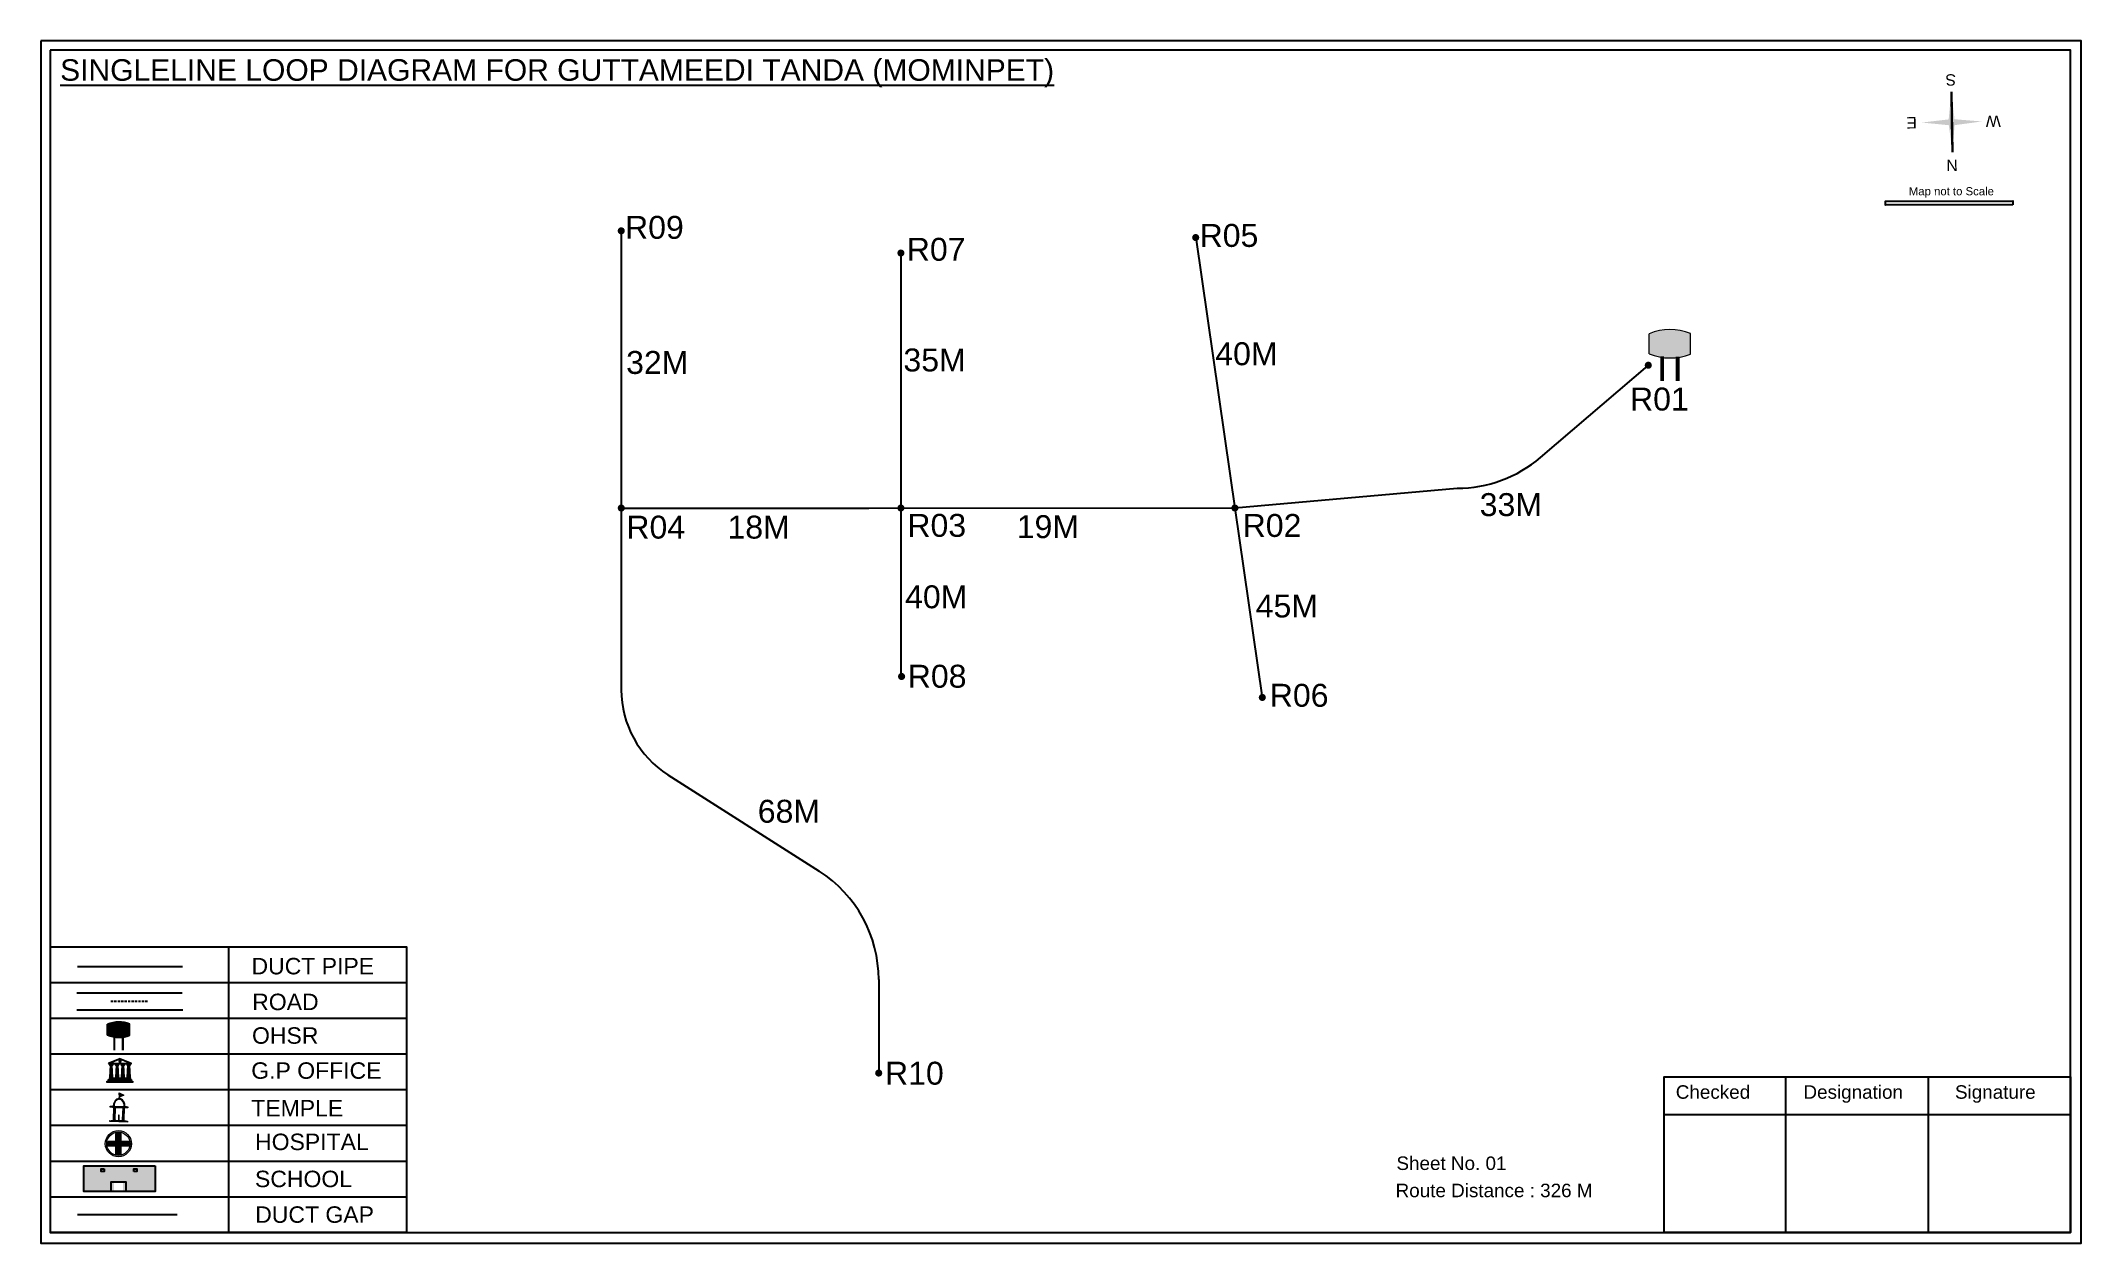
# Model space of a CAD drawing. Header units: inches. Extents: x 389 to 4342, y 151 to 675.
# Drawn here: x 1007 to 1897, y 151 to 675 of the extents above; entities that cross this region are included whole.
import ezdxf

# ---------------------------------------------------------------- set-up
doc = ezdxf.new("R2010")
doc.units = ezdxf.units.IN
doc.header["$MEASUREMENT"] = 0
doc.linetypes.add('DASHEDX2', pattern=[1.5, 1, -0.5])
for name, color, linetype in [('LANDMARK', 7, 'Continuous'), ('OHT', 7, 'Continuous'), ('pipe', 5, 'Continuous')]:
    doc.layers.add(name, color=color, linetype=linetype)
doc.styles.get("Standard").update_dxf_attribs({"font": 'arial.ttf'})

msp = doc.modelspace()

# ---------------------------------------------------------------- texts
at = {"color": 242, "true_color": 0xcd2027}
msp.add_text('%%USINGLELINE LOOP DIAGRAM FOR GUTTAMEEDI TANDA (MOMINPET)', height=9.375, dxfattribs=at).set_placement((1015.61, 657.6))
for s, p in [('S', (1842.69, 660.47)), ('E', (1825.59, 641.77)), ('W', (1862.18, 642.41)), ('N', (1843.43, 623.18))]:
    msp.add_text(s, height=4.95, rotation=181.00631).set_placement(p)
for s, height, p in [('Map not to Scale', 3.5424, (1822.13, 607.63)), ('R09', 10, (1262.06, 588.64)), ('R07', 10, (1384.98, 579.07)), ('R05', 10, (1512.72, 585.12)), ('40M', 10, (1519.56, 533.5)), ('32M', 10, (1262.53, 529.71)), ('35M', 10, (1383.51, 530.79)), ('R01', 10, (1700.5, 513.74)), ('33M', 10, (1634.91, 467.7)), ('R04', 10, (1262.65, 457.87)), ('18M', 10, (1306.76, 457.88)), ('R03', 10, (1385.24, 458.64)), ('19M', 10, (1432.95, 458.09)), ('R02', 10, (1531.51, 458.6)), ('40M', 10, (1384.23, 427.48)), ('45M', 10, (1537.2, 423.48)), ('R08', 10, (1385.4, 392.83)), ('R06', 10, (1543.34, 384.52)), ('68M', 10, (1319.96, 333.93)), ('DUCT PIPE', 7.178, (1099.1, 267.79)), ('ROAD ', 7.178, (1099.41, 252.18)), ('OHSR', 7.178, (1099.32, 237.52)), ('G.P OFFICE', 7.178, (1098.99, 222.23)), ('R10', 10, (1375.49, 219.67)), ('Checked', 5.886, (1720.46, 213.52)), ('Designation', 5.886, (1776.16, 213.52)), ('Signature', 5.886, (1842.26, 213.52)), ('TEMPLE', 7.178, (1098.99, 205.81)), ('HOSPITAL', 7.178, (1100.66, 191.13)), ('Sheet No. 01', 5.886, (1598.6, 182.45)), ('SCHOOL', 7.178, (1100.61, 174.96)), ('Route Distance : 326 M', 5.886, (1598.23, 170.58)), ('DUCT GAP', 7.178, (1100.71, 159.41))]:
    msp.add_text(s, height=height).set_placement(p)

# ---------------------------------------------------------------- blocks, each defined once
blk = doc.blocks.new('OHT')
at = {"linetype": 'Continuous', "lineweight": 0, "true_color": 0x0ffffc}
blk.add_hatch(color=4, dxfattribs=at).paths.add_polyline_path([(0.012, 1), (0, 1, 0.101323), (-0.4, 0.916), (-0.4, 0.525, 0.194075), (0.399, 0.521), (0.399, 0.921, 0.097877)])
at = {"color": 4, "linetype": 'Continuous', "lineweight": 0, "true_color": 0x0ffffc, "flags": 128}
for points in [[(-0.4, 0.525), (-0.4, 0.916)], [(0.399, 0.521), (0.399, 0.921)]]:
    blk.add_lwpolyline(points, dxfattribs=at)
at = {"color": 4, "linetype": 'Continuous', "lineweight": 0, "true_color": 0x0ffffc, "const_width": 0.075, "flags": 128}
for points in [[(-0.15, 0), (-0.15, 0.475)], [(0.15, 0), (0.15, 0.473)]]:
    blk.add_lwpolyline(points, dxfattribs=at)
at = {"color": 4, "linetype": 'Continuous', "lineweight": 0, "true_color": 0x0ffffc}
for centre, radius, start, end in [((0.006, -0.019), 1.019, 67.3109, 113.4711), ((0.004, 1.513), 1.068, 247.7682, 291.7007)]:
    blk.add_arc(centre, radius, start, end, dxfattribs=at)
blk = doc.blocks.new('Government_Office')
at = {"linetype": 'Continuous', "lineweight": 0, "true_color": 0xff0000}
h = blk.add_hatch(color=1, dxfattribs=at)
h.paths.add_polyline_path([(0.44, 0.72), (0.45, 0.75), (0, 0.93), (-0.45, 0.75), (-0.44, 0.72)])
h.paths.add_polyline_path([(0.355, 0.75), (-0.355, 0.75), (0, 0.9)], flags=16)
h.paths.add_polyline_path([(0, 0.778, -1), (0, 0.872, -1)], flags=0)
h = blk.add_hatch(color=1, dxfattribs=at)
edge = h.paths.add_edge_path()
edge.add_arc((0, 0.825), 0.0467, 90, 270)
edge.add_arc((0, 0.825), 0.0467, 270, 450)
for points in [[(-0.5, 0.05), (0.5, 0.05), (0.5, 0), (-0.5, 0)], [(-0.45, 0.075), (-0.45, 0.12), (0.45, 0.12), (0.45, 0.075)], [(-0.4, 0.14), (-0.4, 0.18), (0.4, 0.18), (0.4, 0.14)]]:
    blk.add_hatch(color=1, dxfattribs=at).paths.add_polyline_path(points)
h = blk.add_hatch(color=1, dxfattribs=at)
edge = h.paths.add_edge_path()
edge.add_line((-0.27, 0.195), (-0.295, 0.675))
edge.add_line((-0.295, 0.675), (-0.29, 0.675))
edge.add_arc((-0.278, 0.688), 0.0176, 225.30401, 441.56588)
edge.add_line((-0.275, 0.705), (-0.395, 0.705))
edge.add_arc((-0.392, 0.688), 0.0176, 98.43412, 314.69599)
edge.add_line((-0.38, 0.675), (-0.375, 0.675))
edge.add_line((-0.375, 0.675), (-0.4, 0.195))
edge.add_line((-0.4, 0.195), (-0.27, 0.195))
h = blk.add_hatch(color=1, dxfattribs=at)
edge = h.paths.add_edge_path()
edge.add_line((-0.047, 0.195), (-0.072, 0.675))
edge.add_line((-0.072, 0.675), (-0.067, 0.675))
edge.add_arc((-0.054, 0.688), 0.0176, 225.30401, 441.56588)
edge.add_line((-0.052, 0.705), (-0.172, 0.705))
edge.add_arc((-0.169, 0.688), 0.0176, 98.43412, 314.69599)
edge.add_line((-0.157, 0.675), (-0.152, 0.675))
edge.add_line((-0.152, 0.675), (-0.177, 0.195))
edge.add_line((-0.177, 0.195), (-0.047, 0.195))
h = blk.add_hatch(color=1, dxfattribs=at)
edge = h.paths.add_edge_path()
edge.add_line((0.177, 0.195), (0.152, 0.675))
edge.add_line((0.152, 0.675), (0.157, 0.675))
edge.add_arc((0.169, 0.688), 0.0176, 225.30401, 441.56588)
edge.add_line((0.172, 0.705), (0.052, 0.705))
edge.add_arc((0.054, 0.688), 0.0176, 98.43412, 314.69599)
edge.add_line((0.067, 0.675), (0.072, 0.675))
edge.add_line((0.072, 0.675), (0.047, 0.195))
edge.add_line((0.047, 0.195), (0.177, 0.195))
h = blk.add_hatch(color=1, dxfattribs=at)
edge = h.paths.add_edge_path()
edge.add_line((0.4, 0.195), (0.375, 0.675))
edge.add_line((0.375, 0.675), (0.38, 0.675))
edge.add_arc((0.392, 0.688), 0.0176, 225.30401, 441.56588)
edge.add_line((0.395, 0.705), (0.275, 0.705))
edge.add_arc((0.278, 0.688), 0.0176, 98.43412, 314.69599)
edge.add_line((0.29, 0.675), (0.295, 0.675))
edge.add_line((0.295, 0.675), (0.27, 0.195))
edge.add_line((0.27, 0.195), (0.4, 0.195))
at = {"color": 1, "linetype": 'Continuous', "lineweight": 0, "true_color": 0xff0000, "flags": 128}
for points in [[(-0.45, 0.75), (-0.44, 0.72), (0.44, 0.72), (0.45, 0.75), (0, 0.93)], [(-0.355, 0.75), (0.355, 0.75), (0, 0.9)], [(-0.5, 0.05), (0.5, 0.05), (0.5, 0), (-0.5, 0)], [(-0.45, 0.075), (-0.45, 0.12), (0.45, 0.12), (0.45, 0.075)], [(-0.4, 0.14), (-0.4, 0.18), (0.4, 0.18), (0.4, 0.14)]]:
    blk.add_lwpolyline(points, close=True, dxfattribs=at)
for points in [[(0, 0.872, 1), (0, 0.778, 1)], [(-0.27, 0.195), (-0.295, 0.675), (-0.29, 0.675, 1.379694), (-0.275, 0.705), (-0.395, 0.705, 1.379694), (-0.38, 0.675), (-0.375, 0.675), (-0.4, 0.195)], [(-0.047, 0.195), (-0.072, 0.675), (-0.067, 0.675, 1.379694), (-0.052, 0.705), (-0.172, 0.705, 1.379694), (-0.157, 0.675), (-0.152, 0.675), (-0.177, 0.195)], [(0.177, 0.195), (0.152, 0.675), (0.157, 0.675, 1.379694), (0.172, 0.705), (0.052, 0.705, 1.379694), (0.067, 0.675), (0.072, 0.675), (0.047, 0.195)], [(0.4, 0.195), (0.375, 0.675), (0.38, 0.675, 1.379694), (0.395, 0.705), (0.275, 0.705, 1.379694), (0.29, 0.675), (0.295, 0.675), (0.27, 0.195)]]:
    blk.add_lwpolyline(points, format="xyb", close=True, dxfattribs=at)
blk = doc.blocks.new('Temple')
at = {"linetype": 'Continuous', "lineweight": 0, "true_color": 0xff0000}
h = blk.add_hatch(color=1, dxfattribs=at)
edge = h.paths.add_edge_path()
edge.add_line((0.175, 0.49), (0.225, 0.49))
edge.add_line((0.225, 0.49), (0.225, 0.497))
edge.add_line((0.225, 0.497), (0.307, 0.497))
edge.add_line((0.307, 0.497), (0.307, 0.533))
edge.add_line((0.307, 0.533), (0.257, 0.533))
edge.add_line((0.257, 0.533), (0.257, 0.54))
edge.add_line((0.257, 0.54), (0.2, 0.54))
edge.add_spline(control_points=[(0.2, 0.54), (0.2, 0.589), (0.19, 0.638), (0.142, 0.743), (0.092, 0.79), (0.027, 0.805), (0.02, 0.806), (0.012, 0.806)], knot_values=[4.712389, 4.712389, 4.712389, 4.712389, 5.278166, 5.278166, 6.117402, 6.117402, 6.223801, 6.223801, 6.223801, 6.223801], degree=3, periodic=0)
edge.add_line((0.012, 0.806), (0.012, 0.79))
edge.add_line((0.012, 0.79), (-0.012, 0.79))
edge.add_line((-0.012, 0.79), (-0.012, 0.806))
edge.add_spline(control_points=[(-0.012, 0.806), (-0.055, 0.802), (-0.096, 0.781), (-0.171, 0.699), (-0.197, 0.628), (-0.2, 0.55), (-0.2, 0.545), (-0.2, 0.54)], knot_values=[6.343965, 6.343965, 6.343965, 6.343965, 6.956638, 6.956638, 7.795874, 7.795874, 7.853982, 7.853982, 7.853982, 7.853982], degree=3, periodic=0)
edge.add_line((-0.2, 0.54), (-0.257, 0.54))
edge.add_line((-0.257, 0.54), (-0.257, 0.533))
edge.add_line((-0.257, 0.533), (-0.307, 0.533))
edge.add_line((-0.307, 0.533), (-0.307, 0.497))
edge.add_line((-0.307, 0.497), (-0.225, 0.497))
edge.add_line((-0.225, 0.497), (-0.225, 0.49))
edge.add_line((-0.225, 0.49), (-0.175, 0.49))
edge.add_line((-0.175, 0.49), (-0.175, 0.07))
edge.add_arc((-0.205, 0.07), 0.03, -90, 0, ccw=False)
edge.add_line((-0.205, 0.04), (-0.257, 0.04))
edge.add_line((-0.257, 0.04), (-0.257, 0.033))
edge.add_line((-0.257, 0.033), (-0.307, 0.033))
edge.add_line((-0.307, 0.033), (-0.307, 0))
edge.add_line((-0.307, 0), (0.307, 0))
edge.add_line((0.307, 0), (0.307, 0.033))
edge.add_line((0.307, 0.033), (0.257, 0.033))
edge.add_line((0.257, 0.033), (0.257, 0.04))
edge.add_line((0.257, 0.04), (0.205, 0.04))
edge.add_arc((0.205, 0.07), 0.03, 180, 270, ccw=False)
edge.add_line((0.175, 0.07), (0.175, 0.49))
h.paths.add_polyline_path([(0.125, 0.07, -0.414214), (0.095, 0.04), (0.05, 0.04), (0.05, 0.033), (-0.05, 0.033), (-0.05, 0.04), (-0.095, 0.04, -0.414214), (-0.125, 0.07), (-0.125, 0.497), (0.125, 0.497)], flags=16)
edge = h.paths.add_edge_path(flags=16)
edge.add_ellipse((0, 0.54), major_axis=(0, 0.242), ratio=0.722808, start_angle=270, end_angle=450, ccw=False)
edge.add_line((0.175, 0.54), (-0.175, 0.54))
h.paths.add_polyline_path([(0.012, 0.23), (0.012, 0.07), (-0.012, 0.07), (-0.012, 0.23)], flags=0)
h = blk.add_hatch(color=1, dxfattribs=at)
edge = h.paths.add_edge_path()
edge.add_line((0.012, 0.857), (0, 0.85))
edge.add_line((0, 0.85), (-0.003, 0.925))
edge.add_line((-0.003, 0.925), (-0.012, 0.925))
edge.add_line((-0.012, 0.925), (-0.012, 0.806))
edge.add_spline(control_points=[(-0.012, 0.806), (-0.004, 0.807), (0.004, 0.807), (0.012, 0.806)], knot_values=[6.223801, 6.223801, 6.223801, 6.223801, 6.343965, 6.343965, 6.343965, 6.343965], degree=3, periodic=0)
edge.add_line((0.012, 0.806), (0.012, 0.857))
h = blk.add_hatch(color=1, dxfattribs=at)
edge = h.paths.add_edge_path()
edge.add_line((0.012, 0.79), (0.012, 0.806))
edge.add_spline(control_points=[(0.012, 0.806), (0.004, 0.807), (-0.004, 0.807), (-0.012, 0.806)], knot_values=[6.223801, 6.223801, 6.223801, 6.223801, 6.343965, 6.343965, 6.343965, 6.343965], degree=3, periodic=0)
edge.add_line((-0.012, 0.806), (-0.012, 0.79))
edge.add_line((-0.012, 0.79), (0.012, 0.79))
at = {"linetype": 'Continuous', "lineweight": 0, "true_color": 0xe66000}
blk.add_hatch(color=32, dxfattribs=at).paths.add_polyline_path([(-0.006, 1), (0.147, 0.931), (0, 0.85)])
at = {"color": 1, "linetype": 'Continuous', "lineweight": 0, "true_color": 0xff0000, "flags": 128}
for points in [[(0.012, 0.925), (-0.012, 0.925), (-0.012, 0.79), (0.012, 0.79)], [(0.012, 0.23), (-0.012, 0.23), (-0.012, 0.07), (0.012, 0.07)]]:
    blk.add_lwpolyline(points, close=True, dxfattribs=at)
at = {"color": 32, "linetype": 'Continuous', "lineweight": 0, "true_color": 0xe66000, "flags": 128}
blk.add_lwpolyline([(-0.006, 1), (0.147, 0.931), (0, 0.85), (-0.006, 1)], dxfattribs=at)
at = {"color": 1, "linetype": 'Continuous', "lineweight": 0, "true_color": 0xff0000, "flags": 128}
blk.add_lwpolyline([(0.2, 0.54), (0.257, 0.54), (0.257, 0.533), (0.307, 0.533), (0.307, 0.497), (0.225, 0.497), (0.225, 0.49), (0.175, 0.49), (0.175, 0.07, 0.414214), (0.205, 0.04), (0.257, 0.04), (0.257, 0.033), (0.307, 0.033), (0.307, 0), (-0.307, 0), (-0.307, 0.033), (-0.257, 0.033), (-0.257, 0.04), (-0.205, 0.04, 0.414214), (-0.175, 0.07), (-0.175, 0.49), (-0.225, 0.49), (-0.225, 0.497), (-0.307, 0.497), (-0.307, 0.533), (-0.257, 0.533), (-0.257, 0.54), (-0.2, 0.54)], format="xyb", dxfattribs=at)
blk.add_lwpolyline([(-0.175, 0.54), (0.175, 0.54)], dxfattribs=at)
blk.add_lwpolyline([(0.125, 0.497), (0.125, 0.07, -0.414214), (0.095, 0.04), (0.05, 0.04), (0.05, 0.033), (-0.05, 0.033), (-0.05, 0.04), (-0.095, 0.04, -0.414214), (-0.125, 0.07), (-0.125, 0.497)], format="xyb", close=True, dxfattribs=at)
at = {"color": 1, "linetype": 'Continuous', "lineweight": 0, "true_color": 0xff0000}
blk.add_ellipse((0, 0.54), major_axis=(0, 0.242), ratio=0.722808, start_param=4.712389, end_param=7.853982, dxfattribs=at)
blk.add_open_spline([(0.2, 0.54), (0.2, 0.589), (0.19, 0.638), (0.142, 0.743), (0.092, 0.79), (-0.023, 0.816), (-0.085, 0.794), (-0.171, 0.699), (-0.197, 0.628), (-0.2, 0.55), (-0.2, 0.545), (-0.2, 0.54)], degree=3, knots=[4.712389, 4.712389, 4.712389, 4.712389, 5.278166, 5.278166, 6.117402, 6.117402, 6.956638, 6.956638, 7.795874, 7.795874, 7.853982, 7.853982, 7.853982, 7.853982], dxfattribs=at)
blk = doc.blocks.new('*U7')
at = {"color": 0, "linetype": 'DASHEDX2', "transparency": 16777216}
blk.add_line((-8.22, 0), (8.01, 0), dxfattribs=at)
blk = doc.blocks.new('Hospital')
at = {"linetype": 'Continuous', "lineweight": 0, "true_color": 0x000000}
h = blk.add_hatch(color=18, dxfattribs=at)
h.paths.add_polyline_path([(-0.5, 0, 1), (0.5, 0, 1)])
h.paths.add_polyline_path([(0.446, 0, -1), (-0.446, 0, -1)], flags=16)
at = {"linetype": 'Continuous', "true_color": 0xff0000}
blk.add_hatch(color=1, dxfattribs=at).paths.add_polyline_path([(-0.394, 0.08), (-0.08, 0.08), (-0.08, 0.394), (0.08, 0.394), (0.08, 0.08), (0.394, 0.08), (0.394, -0.08), (0.08, -0.08), (0.08, -0.394), (-0.08, -0.394), (-0.08, -0.08), (-0.394, -0.08)])
at = {"color": 1, "linetype": 'Continuous', "true_color": 0xff0000, "flags": 128}
blk.add_lwpolyline([(-0.394, 0.08), (-0.08, 0.08), (-0.08, 0.394), (0.08, 0.394), (0.08, 0.08), (0.394, 0.08), (0.394, -0.08), (0.08, -0.08), (0.08, -0.394), (-0.08, -0.394), (-0.08, -0.08), (-0.394, -0.08)], close=True, dxfattribs=at)
at = {"color": 18, "linetype": 'Continuous', "lineweight": 0, "true_color": 0x000000}
for radius in [0.5, 0.446]:
    blk.add_circle((0, 0), radius, dxfattribs=at)

# ---------------------------------------------------------------- hatches: boundary and pattern name
at = {"true_color": 0x0093dd}
h = msp.add_hatch(color=142, dxfattribs=at)
h.dxf.hatch_style = 1
h.paths.add_polyline_path([(1811.95, 605.13), (1811.96, 603.29), (1867.46, 603.41), (1867.46, 605.26)])
at = {"ltscale": 0.5}
h = msp.add_hatch(color=5, dxfattribs=at)
h.dxf.hatch_style = 1
h.paths.add_polyline_path([(1261.95, 592.12, 1), (1258.84, 592.12, 1)])
h = msp.add_hatch(color=5, dxfattribs=at)
h.dxf.hatch_style = 1
h.paths.add_polyline_path([(1512.58, 589.2, 1), (1509.47, 589.2, 1)])
h = msp.add_hatch(color=5, dxfattribs=at)
h.dxf.hatch_style = 1
h.paths.add_polyline_path([(1383.96, 582.45, 1), (1380.85, 582.45, 1)])
h = msp.add_hatch(color=5, dxfattribs=at)
h.dxf.hatch_style = 1
h.paths.add_polyline_path([(1710.02, 533.5, 1), (1706.9, 533.5, 1)])
h = msp.add_hatch(color=5, dxfattribs=at)
h.dxf.hatch_style = 1
h.paths.add_polyline_path([(1261.97, 471.2, 1), (1258.85, 471.2, 1)])
h = msp.add_hatch(color=5, dxfattribs=at)
h.dxf.hatch_style = 1
h.paths.add_polyline_path([(1383.96, 471.21, 1), (1380.85, 471.21, 1)])
h = msp.add_hatch(color=5, dxfattribs=at)
h.dxf.hatch_style = 1
h.paths.add_polyline_path([(1529.66, 471.23, 1), (1526.54, 471.23, 1)])
h = msp.add_hatch(color=5, dxfattribs=at)
h.dxf.hatch_style = 1
h.paths.add_polyline_path([(1384.27, 397.72, 1), (1381.15, 397.72, 1)])
h = msp.add_hatch(color=5, dxfattribs=at)
h.dxf.hatch_style = 1
h.paths.add_polyline_path([(1541.63, 388.57, 1), (1538.51, 388.57, 1)])
h = msp.add_hatch(color=5, dxfattribs=at)
h.dxf.hatch_style = 1
h.paths.add_polyline_path([(1374.28, 224.73, 1), (1371.16, 224.73, 1)])
at = {"true_color": 0xc8c92d}
h = msp.add_hatch(color=52, dxfattribs=at)
h.dxf.hatch_style = 1
h.paths.add_polyline_path([(1032.14, 184.2), (1025.98, 184.2), (1025.98, 173.11), (1032.14, 173.11)])
h.paths.add_polyline_path([(1056.99, 184.2), (1050.83, 184.2), (1050.83, 173.11), (1056.99, 173.11)])
at = {"true_color": 0x293189}
h = msp.add_hatch(color=177, dxfattribs=at)
h.dxf.hatch_style = 1
h.paths.add_polyline_path([(1050.83, 184.2), (1032.14, 184.2), (1032.14, 173.11), (1039.15, 173.11), (1039.15, 176.74), (1043.01, 176.74), (1043.01, 173.11), (1050.83, 173.11)])
h.paths.add_polyline_path([(1034.81, 181.73), (1033.44, 181.73), (1033.44, 182.99), (1034.81, 182.99)], flags=16)
h.paths.add_polyline_path([(1047.69, 181.73), (1047.69, 182.99), (1049.06, 182.99), (1049.06, 181.73)], flags=16)

# ---------------------------------------------------------------- linework, layer by layer
for p, q in [((1840.68, 652.74), (1841.14, 626.45)), ((1841.14, 626.45), (1840.68, 652.74)), ((1840.68, 652.74), (1841.14, 626.45)), ((1840.91, 639.62), (1840.68, 652.74)), ((1011.3, 279.64), (1011.3, 156.42)), ((1089.06, 279.64), (1089.06, 155.21)), ((1166.83, 264.08), (1011.3, 264.08)), ((1022.95, 259.79), (1068.84, 259.79)), ((1022.95, 252.27), (1069.07, 252.27)), ((1166.83, 248.53), (1011.3, 248.53)), ((1166.83, 232.98), (1011.3, 232.98)), ((1166.83, 217.42), (1011.3, 217.42)), ((1166.83, 201.87), (1011.3, 201.87)), ((1011.3, 186.32), (1166.83, 186.32)), ((1011.3, 170.77), (1166.83, 170.77)), ((1011.29, 156.19), (1011.29, 155.23)), ((1011.3, 156.42), (1011.3, 155.21)), ((1166.83, 155.21), (1011.3, 155.21))]:
    msp.add_line(p, q)
at = {"color": 1}
msp.add_line((1841.14, 626.45), (1840.91, 639.61), dxfattribs=at)
at = {"color": 5}
msp.add_line((1528.1, 471.23), (1625.06, 479.86), dxfattribs=at)
at = {"color": 242, "true_color": 0xcd2027}
for p, q in [((1768.36, 223.06), (1768.36, 155.17)), ((1830.56, 223.06), (1830.56, 155.17)), ((1715.39, 206.61), (1892.61, 206.61))]:
    msp.add_line(p, q, dxfattribs=at)
for points in [[(1007.18, 675.01), (1007.18, 150.52), (1897.32, 150.52), (1897.32, 675.01)], [(1011.29, 671), (1011.29, 155.23), (1892.61, 155.23), (1892.61, 671)], [(1057.06, 184.2), (1057.06, 173.11), (1025.98, 173.11), (1025.98, 184.2)], [(1034.81, 182.99), (1034.81, 181.73), (1033.44, 181.73), (1033.44, 182.99)], [(1047.69, 181.73), (1047.69, 182.99), (1049.06, 182.99), (1049.06, 181.73)]]:
    msp.add_lwpolyline(points, close=True)
at = {"color": 142, "true_color": 0x0093dd}
msp.add_lwpolyline([(1867.46, 603.41), (1811.96, 603.29), (1811.95, 605.13), (1867.46, 605.26), (1867.46, 603.41)], dxfattribs=at)
for points in [[(1166.83, 155.21), (1166.83, 279.64), (1011.3, 279.64)], [(1037.82, 173.11), (1037.82, 177.21), (1044.34, 177.21), (1044.34, 173.11)]]:
    msp.add_lwpolyline(points)
at = {"color": 242, "true_color": 0xcd2027}
msp.add_lwpolyline([(1892.61, 155.17), (1715.39, 155.17), (1715.39, 223.06), (1892.61, 223.06)], close=True, dxfattribs=at)
for points in [[(1842.2, 639.63), (1839.39, 639.58), (1840.68, 652.74)], [(1842.2, 639.63), (1839.39, 639.58), (1840.68, 652.74)], [(1840.87, 640.89), (1840.92, 638.07), (1827.76, 639.36)], [(1840.87, 640.89), (1840.92, 638.07), (1827.76, 639.36)], [(1840.87, 640.9), (1840.92, 638.07), (1854.05, 639.83)], [(1840.87, 640.9), (1840.92, 638.07), (1854.05, 639.83)]]:
    msp.add_solid(points)
at = {"color": 1}
msp.add_solid([(1842.21, 639.63), (1839.39, 639.58), (1841.14, 626.45)], dxfattribs=at)
msp.add_solid([(1842.21, 639.63), (1839.39, 639.58), (1841.14, 626.45)], dxfattribs=at)
at = {"layer": 'OHT', "color": 5}
msp.add_line((1023.12, 271.17), (1069.01, 271.17), dxfattribs=at)
at = {"layer": 'OHT', "color": 1}
msp.add_line((1023.12, 162.99), (1066.72, 162.99), dxfattribs=at)
at = {"layer": 'pipe'}
for p, q in [((1260.4, 592.12), (1260.41, 485.2)), ((1511.02, 589.2), (1526.08, 485.23)), ((1382.4, 582.45), (1382.4, 485.21)), ((1661.44, 493.29), (1709.24, 534.17)), ((1260.41, 485.2), (1260.41, 391.91)), ((1382.4, 485.21), (1382.4, 397.38)), ((1526.08, 485.23), (1540.07, 388.57)), ((1260.41, 471.2), (1368.4, 471.21)), ((1368.4, 471.21), (1528.1, 471.23)), ((1280.77, 354.8), (1346.81, 312.73)), ((1372.72, 265.5), (1372.72, 224.73))]:
    msp.add_line(p, q, dxfattribs=at)
for centre, radius, start, end in [((1625.05, 535.86), 56, 270.00769, 310.53439), ((1304.41, 391.91), 44, 180, 237.5023), ((1316.72, 265.5), 56, 0, 57.5023)]:
    msp.add_arc(centre, radius, start, end, dxfattribs=at)

# ---------------------------------------------------------------- block references
at = {"linetype": 'DASHEDX2'}
msp.add_blockref('*U7', (1045.95, 256.03), dxfattribs=at)
at = {"layer": 'LANDMARK'}
for name, p, xscale, yscale, zscale in [('Government_Office', (1041.71, 220.57), 11.32114773247135, 11.32114773247135, 11.32114773247135), ('Hospital', (1041.03, 193.91), 11.41772014427468, 11.41772014427468, 11.41772014427468)]:
    msp.add_blockref(name, p, dxfattribs=dict(at, xscale=xscale, yscale=yscale, zscale=zscale))
at = {"layer": 'LANDMARK', "xscale": 12.62452535729322, "yscale": 12.62452535729322, "zscale": 12.62452535729322, "rotation": 358.3713438591284}
msp.add_blockref('Temple', (1041.14, 203.44), dxfattribs=at)
at = {"layer": 'OHT'}
for p, xscale, yscale, zscale in [((1717.88, 526.69), 22.41341502807723, 22.41341502807723, 22.41341502807723), ((1041.12, 234.67), 12.45189723782068, 12.45189723782068, 12.45189723782068)]:
    msp.add_blockref('OHT', p, dxfattribs=dict(at, xscale=xscale, yscale=yscale, zscale=zscale))

msp.set_redraw_order([(e.dxf.handle, doc.entitydb.next_handle()) for e in msp.query("TEXT MTEXT ATTDEF DIMENSION ARC_DIMENSION")])  # texts and dimensions are drawn at this point

doc.saveas('drawing.dxf')
